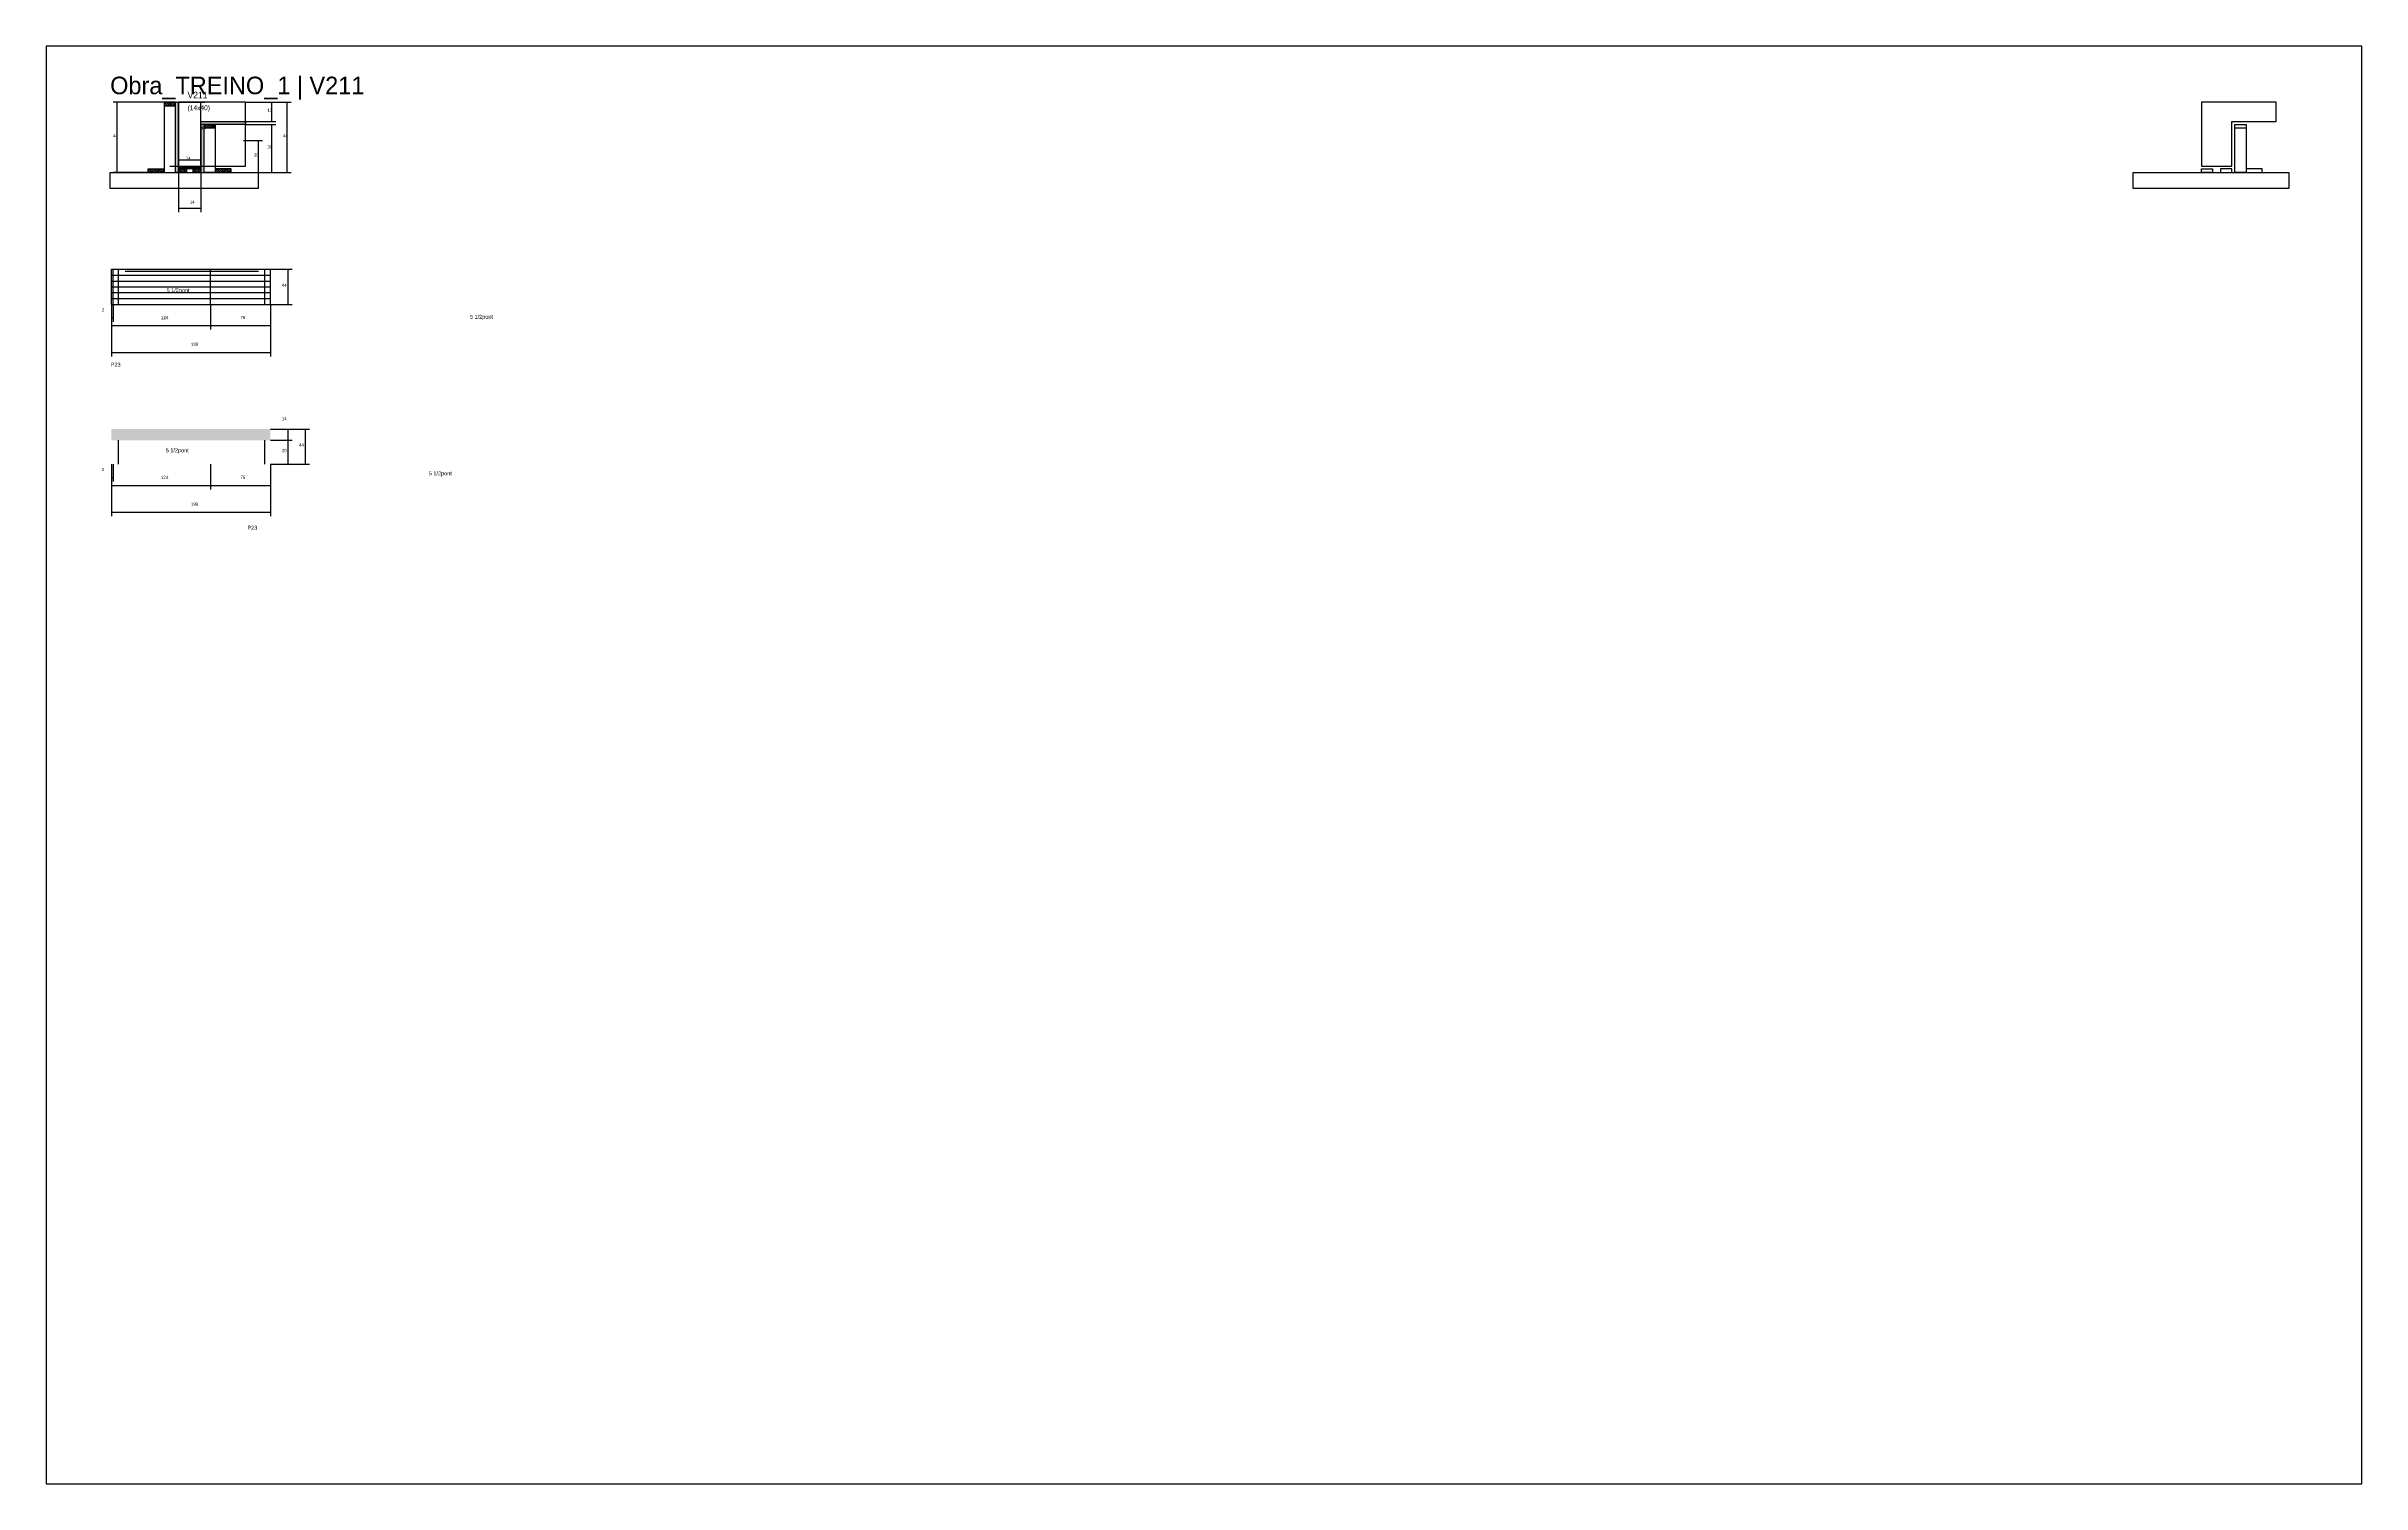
# Model space of a CAD drawing. Header units: metres. Extents: x -132 to 34800, y -36000 to 1848.
# Drawn here: x 2900 to 5800, y -10800 to -9000 of the extents above; entities that cross this region are included whole.
import ezdxf

# ---------------------------------------------------------------- set-up
doc = ezdxf.new("R2010")
doc.units = ezdxf.units.M
for name, color, linetype in [('CELL_BORDER', 8, 'Continuous'), ('CONCRETO', 251, 'Continuous'), ('COTA', 4, 'Continuous'), ('Cota Seção (2x)', 4, 'Continuous'), ('Hachura', 253, 'Continuous'), ('LABEL_ID', 3, 'Continuous'), ('Madeira', 126, 'Continuous'), ('NOMENCLATURA', 7, 'Continuous'), ('Painéis', 200, 'Continuous'), ('SARR_2.2x7', 40, 'Continuous'), ('Texto Seção', 7, 'Continuous')]:
    doc.layers.add(name, color=color, linetype=linetype)

msp = doc.modelspace()

# ---------------------------------------------------------------- hatches: boundary and pattern name
at = {"layer": 'COTA'}
h = msp.add_hatch(dxfattribs=at)
h.set_pattern_fill('AR-CONC', scale=0.03)
h.paths.add_polyline_path([(3180.6, -9493.3), (3180.6, -9479.3), (3180.6, -9479.3), (2981.6, -9479.3), (2981.6, -9479.3), (2981.6, -9493.3), (2981.6, -9493.3), (3180.6, -9493.3)])
at = {"layer": 'Hachura'}
h = msp.add_hatch(dxfattribs=at)
h.set_pattern_fill('ANSI31', scale=0.5)
h.paths.add_polyline_path([(3061.7, -9074.4), (3061.7, -9070), (3061.7, -9070), (3047.7, -9070), (3047.7, -9070), (3047.7, -9074.4), (3047.7, -9074.4), (3061.7, -9074.4)])
h = msp.add_hatch(color=8, dxfattribs=at)
h.dxf.hatch_style = 1
h.paths.add_polyline_path([(3061.7, -9070), (3065.7, -9070), (3065.7, -9070), (3065.7, -9158), (3065.7, -9158), (3061.7, -9158), (3061.7, -9158), (3061.7, -9070)])
h = msp.add_hatch(color=8, dxfattribs=at)
h.dxf.hatch_style = 1
h.paths.add_polyline_path([(3097.7, -9094), (3093.7, -9094), (3093.7, -9094), (3093.7, -9158), (3093.7, -9158), (3097.7, -9158), (3097.7, -9158), (3097.7, -9094)])
h = msp.add_hatch(color=8, dxfattribs=at)
h.dxf.hatch_style = 1
h.paths.add_polyline_path([(3093.7, -9098), (3093.7, -9094), (3093.7, -9094), (3149.3, -9094), (3149.3, -9094), (3149.3, -9098), (3149.3, -9098), (3093.7, -9098)])
h = msp.add_hatch(dxfattribs=at)
h.set_pattern_fill('ANSI31', scale=0.5)
h.paths.add_polyline_path([(3097.7, -9102.4), (3097.7, -9098), (3097.7, -9098), (3111.7, -9098), (3111.7, -9098), (3111.7, -9102.4), (3111.7, -9102.4), (3097.7, -9102.4)])
h = msp.add_hatch(dxfattribs=at)
h.set_pattern_fill('ANSI31', scale=0.5)
h.paths.add_polyline_path([(3027.7, -9158), (3027.7, -9153.6), (3027.7, -9153.6), (3047.7, -9153.6), (3047.7, -9153.6), (3047.7, -9158), (3047.7, -9158), (3027.7, -9158)])
h = msp.add_hatch(color=8, dxfattribs=at)
h.dxf.hatch_style = 1
h.paths.add_polyline_path([(3065.7, -9153.6), (3065.7, -9150), (3065.7, -9150), (3093.7, -9150), (3093.7, -9150), (3093.7, -9153.6), (3093.7, -9153.6), (3065.7, -9153.6)])
h = msp.add_hatch(dxfattribs=at)
h.set_pattern_fill('ANSI31', scale=0.5)
h.paths.add_polyline_path([(3065.7, -9158), (3065.7, -9153.6), (3065.7, -9153.6), (3075.7, -9153.6), (3075.7, -9153.6), (3075.7, -9158), (3075.7, -9158), (3065.7, -9158)])
h = msp.add_hatch(dxfattribs=at)
h.set_pattern_fill('ANSI31', scale=0.5)
h.paths.add_polyline_path([(3093.7, -9158), (3093.7, -9153.6), (3093.7, -9153.6), (3083.7, -9153.6), (3083.7, -9153.6), (3083.7, -9158), (3083.7, -9158), (3093.7, -9158)])
h = msp.add_hatch(dxfattribs=at)
h.set_pattern_fill('ANSI31', scale=0.5)
h.paths.add_polyline_path([(3131.7, -9158), (3131.7, -9153.6), (3131.7, -9153.6), (3111.7, -9153.6), (3111.7, -9153.6), (3111.7, -9158), (3111.7, -9158), (3131.7, -9158)])

# ---------------------------------------------------------------- linework, layer by layer
at = {"layer": 'CELL_BORDER'}
msp.add_lwpolyline([(2900, -10800), (5800, -10800), (5800, -9000), (2900, -9000)], close=True, dxfattribs=at)
at = {"layer": 'CONCRETO'}
for points in [[(3149.3, -9094), (3149.3, -9070), (3065.7, -9070), (3065.7, -9098), (3065.7, -9098), (3065.7, -9150), (3093.7, -9150), (3093.7, -9094)], [(3065.7, -9150), (3149.3, -9150), (3149.3, -9070), (3065.7, -9070)], [(5692.8, -9094), (5692.8, -9070), (5599.2, -9070), (5599.2, -9098), (5599.2, -9098), (5599.2, -9150), (5637.2, -9150), (5637.2, -9094)]]:
    msp.add_lwpolyline(points, close=True, dxfattribs=at)
at = {"layer": 'COTA'}
for p, q in [((3047.7, -9070), (2983.9, -9070)), ((2988.9, -9158), (2988.9, -9070)), ((3149.3, -9070), (3206.7, -9070)), ((3149.3, -9070), (3187.4, -9070)), ((3182.4, -9094), (3182.4, -9070)), ((3201.7, -9158), (3201.7, -9070)), ((3149.3, -9094), (3187.4, -9094)), ((3149.3, -9098), (3187.4, -9098)), ((3182.4, -9158), (3182.4, -9098)), ((3147, -9118), (3170.6, -9118)), ((3165.6, -9158), (3165.6, -9118)), ((3032.1, -9158), (2983.9, -9158)), ((3065.7, -9158), (3065.7, -9207.7)), ((3093.7, -9158), (3093.7, -9207.7)), ((3127.3, -9158), (3206.7, -9158)), ((3127.3, -9158), (3187.4, -9158)), ((3147, -9158), (3170.6, -9158)), ((3065.7, -9202.7), (3093.7, -9202.7)), ((3180.6, -9279.2), (3208, -9279.2)), ((3203, -9323.2), (3203, -9279.2)), ((2981.6, -9323.2), (2981.6, -9354.7)), ((2981.6, -9323.2), (2981.6, -9388.3)), ((2981.6, -9323.2), (2981.6, -9344.9)), ((2983.6, -9323.2), (2983.6, -9344.9)), ((3105.6, -9323.2), (3105.6, -9354.7)), ((3105.6, -9323.2), (3105.6, -9354.7)), ((3180.6, -9323.2), (3180.6, -9354.7)), ((3180.6, -9323.2), (3180.6, -9388.3)), ((3180.6, -9323.2), (3208, -9323.2)), ((2981.6, -9339.9), (2983.6, -9339.9)), ((2981.6, -9349.7), (3105.6, -9349.7)), ((3105.6, -9349.7), (3180.6, -9349.7)), ((2981.6, -9383.3), (3180.6, -9383.3)), ((3180.6, -9479.3), (3208, -9479.3)), ((3180.6, -9479.3), (3229.6, -9479.3)), ((3203, -9493.3), (3203, -9479.3)), ((3224.6, -9523.3), (3224.6, -9479.3)), ((3180.6, -9493.3), (3208, -9493.3)), ((3180.6, -9493.3), (3208, -9493.3)), ((3203, -9523.3), (3203, -9493.3)), ((2981.6, -9523.3), (2981.6, -9554.8)), ((2981.6, -9523.3), (2981.6, -9588.4)), ((2981.6, -9523.3), (2981.6, -9545)), ((2981.6, -9540), (2983.6, -9540)), ((2983.6, -9523.3), (2983.6, -9545)), ((3105.6, -9523.3), (3105.6, -9554.8)), ((3105.6, -9523.3), (3105.6, -9554.8)), ((3180.6, -9523.3), (3180.6, -9554.8)), ((3180.6, -9523.3), (3180.6, -9588.4)), ((3180.6, -9523.3), (3208, -9523.3)), ((3180.6, -9523.3), (3229.6, -9523.3)), ((2981.6, -9549.8), (3105.6, -9549.8)), ((3105.6, -9549.8), (3180.6, -9549.8)), ((2981.6, -9583.4), (3180.6, -9583.4))]:
    msp.add_line(p, q, dxfattribs=at)
at = {"layer": 'Cota Seção (2x)'}
for p, q in [((3054.7, -9070), (3098.7, -9070)), ((3093.7, -9150), (3093.7, -9070)), ((3054.7, -9150), (3098.7, -9150)), ((3065.7, -9158), (3065.7, -9137)), ((3065.7, -9142), (3093.7, -9142)), ((3093.7, -9158), (3093.7, -9137))]:
    msp.add_line(p, q, dxfattribs=at)
at = {"layer": 'Madeira'}
for points in [[(3061.7, -9074.4), (3061.7, -9070), (3047.7, -9070), (3047.7, -9074.4)], [(3061.7, -9070), (3047.7, -9070), (3047.7, -9158), (3061.7, -9158)], [(3097.7, -9102.4), (3097.7, -9098), (3111.7, -9098), (3111.7, -9102.4)], [(3097.7, -9098), (3111.7, -9098), (3111.7, -9158), (3097.7, -9158)], [(5641.2, -9102.4), (5641.2, -9098), (5655.2, -9098), (5655.2, -9102.4)], [(5641.2, -9098), (5655.2, -9098), (5655.2, -9158), (5641.2, -9158)], [(3165.2, -9178), (2980, -9178), (2980, -9158), (3165.2, -9158)], [(3027.7, -9158), (3027.7, -9153.6), (3047.7, -9153.6), (3047.7, -9158)], [(3065.7, -9158), (3065.7, -9153.6), (3075.7, -9153.6), (3075.7, -9158)], [(3093.7, -9158), (3093.7, -9153.6), (3083.7, -9153.6), (3083.7, -9158)], [(3131.7, -9158), (3131.7, -9153.6), (3111.7, -9153.6), (3111.7, -9158)], [(5708.6, -9178), (5513.6, -9178), (5513.6, -9158), (5708.6, -9158)], [(5599.2, -9158), (5599.2, -9153.6), (5613.2, -9153.6), (5613.2, -9158)], [(5637.2, -9158), (5637.2, -9153.6), (5623.2, -9153.6), (5623.2, -9158)], [(5675.2, -9158), (5675.2, -9153.6), (5655.2, -9153.6), (5655.2, -9158)]]:
    msp.add_lwpolyline(points, close=True, dxfattribs=at)
at = {"layer": 'Painéis'}
for p, q in [((3065.7, -9158), (3065.7, -9070)), ((3093.7, -9094), (3149.3, -9094)), ((3093.7, -9098), (3093.7, -9094)), ((3093.7, -9158), (3093.7, -9098)), ((3149.3, -9098), (3149.3, -9094)), ((3065.7, -9150), (3093.7, -9150)), ((3065.7, -9153.6), (3065.7, -9150)), ((3093.7, -9153.6), (3093.7, -9150)), ((2981.6, -9279.2), (3180.6, -9279.2)), ((2981.6, -9323.2), (2981.6, -9279.2)), ((2983.6, -9323.2), (2983.6, -9279.2)), ((3105.6, -9323.2), (3105.6, -9279.2)), ((3180.6, -9323.2), (3180.6, -9279.2)), ((2981.6, -9323.2), (3180.6, -9323.2))]:
    msp.add_line(p, q, dxfattribs=at)
for points in [[(3061.7, -9070), (3065.7, -9070), (3065.7, -9158), (3061.7, -9158)], [(3093.7, -9098), (3093.7, -9094), (3149.3, -9094), (3149.3, -9098)], [(3097.7, -9098), (3093.7, -9098), (3093.7, -9158), (3097.7, -9158)], [(3065.7, -9153.6), (3065.7, -9150), (3093.7, -9150), (3093.7, -9153.6)]]:
    msp.add_lwpolyline(points, close=True, dxfattribs=at)
at = {"layer": 'SARR_2.2x7'}
for p, q in [((2990.6, -9323.2), (2990.6, -9279.2)), ((3173.6, -9323.2), (3173.6, -9279.2)), ((2982.6, -9286.5), (3104.6, -9286.5)), ((2982.6, -9293.9), (3104.6, -9293.9)), ((2982.6, -9301.2), (3104.6, -9301.2)), ((2982.6, -9308.5), (3104.6, -9308.5)), ((2998.6, -9281.4), (3105.6, -9281.4)), ((3105.6, -9281.4), (3165.6, -9281.4)), ((3106.6, -9286.5), (3179.6, -9286.5)), ((3106.6, -9293.9), (3179.6, -9293.9)), ((3106.6, -9301.2), (3179.6, -9301.2)), ((3106.6, -9308.5), (3179.6, -9308.5)), ((2982.6, -9315.9), (3104.6, -9315.9)), ((3106.6, -9315.9), (3179.6, -9315.9)), ((2990.6, -9523.3), (2990.6, -9493.3)), ((3173.6, -9523.3), (3173.6, -9493.3))]:
    msp.add_line(p, q, dxfattribs=at)

# ---------------------------------------------------------------- texts
at = {"layer": 'COTA'}
for s, p in [('12', (3176.9, -9082)), ('44', (2983.4, -9114)), ('20', (3160.1, -9138)), ('30', (3176.9, -9128)), ('44', (3196.2, -9114)), ('14', (3079.7, -9197.2)), ('44', (3194.9, -9301.2)), ('2', (2969.5, -9331.9)), ('124', (3043.6, -9341.7)), ('75', (3143.1, -9341.6)), ('199', (3081.1, -9375.2)), ('14', (3194.9, -9468.2)), ('30', (3194.8, -9508.3)), ('44', (3216.5, -9501.3)), ('2', (2969.5, -9532)), ('124', (3043.6, -9541.8)), ('75', (3143.1, -9541.7)), ('199', (3081.1, -9575.3))]:
    msp.add_text(s, height=4, dxfattribs=at).set_placement(p)
at = {"layer": 'Cota Seção (2x)'}
for s, p in [('40', (3093.7, -9104.2)), ('14', (3074.7, -9142))]:
    msp.add_text(s, height=4, dxfattribs=at).set_placement(p)
at = {"layer": 'LABEL_ID'}
msp.add_text('Obra_TREINO_1 | V211', height=22, dxfattribs=at).set_placement((2980, -9060))
at = {"layer": 'NOMENCLATURA'}
for s, p in [('5 1/2pont', (3050.6, -9308)), ('5 1/2pont', (3430.6, -9341.3)), ('P23', (2980.8, -9401.2)), ('5 1/2pont', (3049.6, -9508.4)), ('5 1/2pont', (3379.1, -9537.3)), ('P23', (3151.9, -9605.4))]:
    msp.add_text(s, height=5, dxfattribs=at).set_placement(p)
at = {"layer": 'Texto Seção'}
for s, height, p in [('V211', 8, (3076.9, -9065)), ('(14x40)', 6, (3076.9, -9080))]:
    msp.add_text(s, height=height, dxfattribs=at).set_placement(p)

doc.saveas('drawing.dxf')
